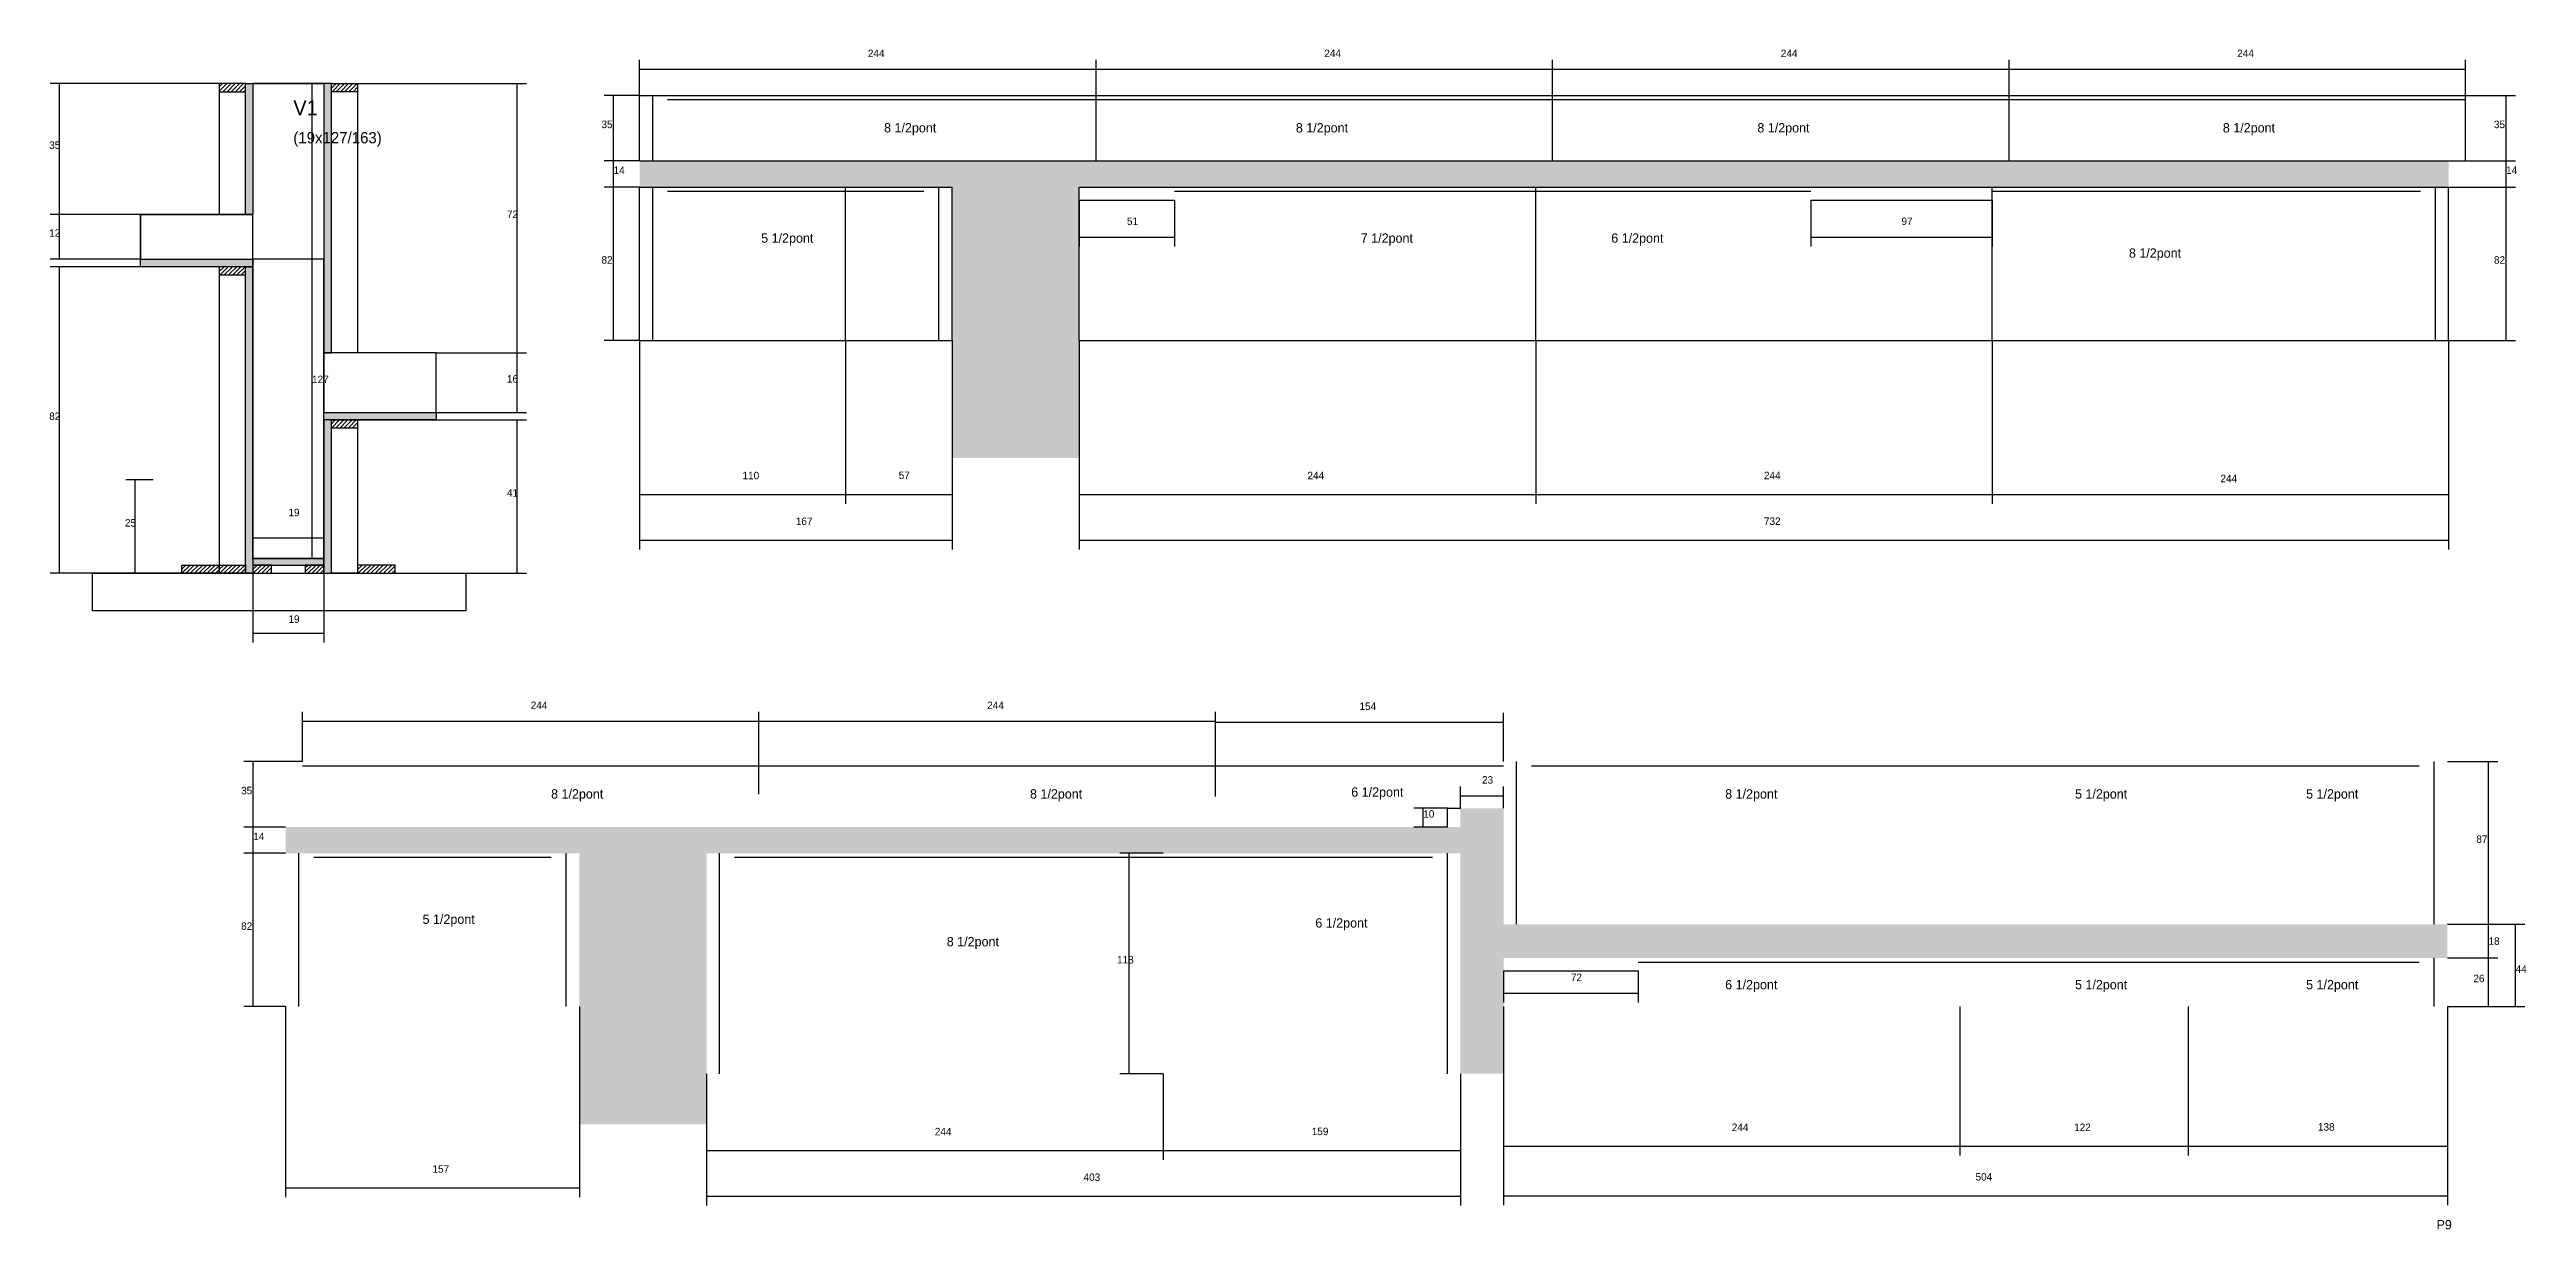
# Model space of a CAD drawing. Header units: metres. Extents: x -2848 to 21926, y -45195 to 1016.
# Drawn here: x 17470 to 18794, y -24791 to -24160 of the extents above; entities that cross this region are included whole.
import ezdxf

# ---------------------------------------------------------------- set-up
doc = ezdxf.new("R2010")
doc.units = ezdxf.units.M
for name, color, linetype in [('CONCRETO', 251, 'Continuous'), ('COTA', 4, 'Continuous'), ('Cota Seção (2x)', 4, 'Continuous'), ('Hachura', 253, 'Continuous'), ('Madeira', 126, 'Continuous'), ('NOMENCLATURA', 7, 'Continuous'), ('Painéis', 200, 'Continuous'), ('SARR_2.2x7', 40, 'Continuous'), ('Texto Seção', 7, 'Continuous')]:
    doc.layers.add(name, color=color, linetype=linetype)

msp = doc.modelspace()

# ---------------------------------------------------------------- texts
at = {"layer": 'COTA'}
for s, p in [('244', (17907.1, -24163.9)), ('244', (18151.1, -24163.9)), ('244', (18395.1, -24163.9)), ('244', (18639.1, -24163.9)), ('35', (17764.7, -24201.9)), ('35', (18776.3, -24201.9)), ('35', (17469.5, -24213)), ('14', (17771.2, -24226.4)), ('14', (18782.8, -24226.4)), ('72', (17714.2, -24250)), ('51', (18045.6, -24253.7)), ('97', (18459.6, -24253.7)), ('12', (17469.5, -24260)), ('82', (17764.7, -24274.4)), ('82', (18776.3, -24274.4)), ('16', (17714.2, -24338)), ('82', (17469.5, -24358)), ('110', (17840.1, -24389.7)), ('57', (17923.6, -24389.6)), ('244', (18142.1, -24389.7)), ('244', (18386.1, -24389.7)), ('244', (18630.1, -24391.3)), ('41', (17714.2, -24399)), ('25', (17510, -24415)), ('167', (17868.6, -24414.2)), ('732', (18386.1, -24414.1)), ('19', (17597.4, -24466.5)), ('244', (17726.9, -24512.6)), ('244', (17970.9, -24512.6)), ('154', (18169.9, -24513.1)), ('35', (17572.1, -24558.2)), ('23', (18235.4, -24552.5)), ('10', (18204, -24570.7)), ('14', (17578.6, -24582.7)), ('87', (18766.9, -24584.2)), ('82', (17572.1, -24630.7)), ('18', (18773.4, -24638.7)), ('118', (18040.3, -24648.7)), ('44', (18787.9, -24653.7)), ('72', (18282.9, -24658.1)), ('26', (18765.3, -24658.7)), ('244', (17942.9, -24740.6)), ('159', (18144.4, -24740.5)), ('244', (18368.9, -24738.3)), ('122', (18551.9, -24738.3)), ('138', (18682.2, -24738.1)), ('157', (17674.4, -24760.6)), ('403', (18022.4, -24765)), ('504', (18499.2, -24764.8))]:
    msp.add_text(s, height=4, dxfattribs=at).set_placement(p)
at = {"layer": 'Cota Seção (2x)'}
for s, p in [('127', (17610, -24338.3)), ('19', (17597.4, -24409.5))]:
    msp.add_text(s, height=4, dxfattribs=at).set_placement(p)
at = {"layer": 'NOMENCLATURA'}
for s, p in [('8 1/2pont', (17915.8, -24204.2)), ('8 1/2pont', (18135.9, -24204.2)), ('8 1/2pont', (18382.6, -24204.2)), ('8 1/2pont', (18631.4, -24204.2)), ('5 1/2pont', (17850.1, -24263.2)), ('7 1/2pont', (18170.6, -24263.2)), ('6 1/2pont', (18304.5, -24263.2)), ('8 1/2pont', (18581.2, -24271.2)), ('8 1/2pont', (17737.8, -24560.5)), ('8 1/2pont', (17993.8, -24560.5)), ('6 1/2pont', (18165.5, -24559.5)), ('8 1/2pont', (18365.4, -24560.5)), ('5 1/2pont', (18552.4, -24560.5)), ('5 1/2pont', (18675.9, -24560.5)), ('5 1/2pont', (17669.1, -24627.5)), ('6 1/2pont', (18146.3, -24629.5)), ('8 1/2pont', (17949.3, -24639.5)), ('6 1/2pont', (18365.4, -24662.5)), ('5 1/2pont', (18552.4, -24662.5)), ('5 1/2pont', (18675.9, -24662.5)), ('P9', (18745.6, -24790.9))]:
    msp.add_text(s, height=5, dxfattribs=at).set_placement(p)
at = {"layer": 'Texto Seção'}
for s, height, p in [('V1', 8, (17600, -24195)), ('(19x127/163)', 6, (17600, -24210))]:
    msp.add_text(s, height=height, dxfattribs=at).set_placement(p)

# ---------------------------------------------------------------- hatches: boundary and pattern name
at = {"layer": 'COTA'}
h = msp.add_hatch(dxfattribs=at)
h.set_pattern_fill('AR-CONC', scale=0.03)
h.paths.add_polyline_path([(17952.1, -24378.4), (18020.1, -24378.4), (18020.1, -24315.4), (18020.1, -24233.4), (18508.1, -24233.4), (18752.1, -24233.4), (18752.1, -24219.4), (18517.1, -24219.4), (18029.1, -24219.4), (17785.1, -24219.4), (17785.1, -24233.4), (17952.1, -24233.4), (17952.1, -24315.4)])
h = msp.add_hatch(dxfattribs=at)
h.set_pattern_fill('AR-CONC', scale=0.03)
h.paths.add_polyline_path([(18246.9, -24565.7), (18223.9, -24565.7), (18223.9, -24575.7), (17848.9, -24575.7), (17608.9, -24575.7), (17595.9, -24575.7), (17595.9, -24589.7), (17752.9, -24589.7), (17752.9, -24671.7), (17752.9, -24734.7), (17820.9, -24734.7), (17820.9, -24707.7), (17820.9, -24589.7), (18223.9, -24589.7), (18223.9, -24707.7), (18246.9, -24707.7), (18246.9, -24671.7), (18246.9, -24645.7), (18751.4, -24645.7), (18751.4, -24627.7), (18246.9, -24627.7)])
at = {"layer": 'Hachura'}
h = msp.add_hatch(dxfattribs=at)
h.set_pattern_fill('ANSI31', scale=0.5)
h.paths.add_polyline_path([(17560.4, -24178), (17560.4, -24182.4), (17560.4, -24182.4), (17574.4, -24182.4), (17574.4, -24182.4), (17574.4, -24178), (17574.4, -24178), (17560.4, -24178)])
h = msp.add_hatch(color=8, dxfattribs=at)
h.dxf.hatch_style = 1
h.paths.add_polyline_path([(17574.4, -24178), (17578.4, -24178), (17578.4, -24178), (17578.4, -24248), (17578.4, -24248), (17574.4, -24248), (17574.4, -24248), (17574.4, -24178)])
h = msp.add_hatch(color=8, dxfattribs=at)
h.dxf.hatch_style = 1
h.paths.add_polyline_path([(17620.4, -24178), (17616.4, -24178), (17616.4, -24322), (17620.4, -24322)])
h = msp.add_hatch(dxfattribs=at)
h.set_pattern_fill('ANSI31', scale=0.5)
h.paths.add_polyline_path([(17634.4, -24178), (17634.4, -24182.4), (17634.4, -24182.4), (17620.4, -24182.4), (17620.4, -24182.4), (17620.4, -24178), (17620.4, -24178), (17634.4, -24178)])
h = msp.add_hatch(color=8, dxfattribs=at)
h.dxf.hatch_style = 1
h.paths.add_polyline_path([(17518.4, -24276), (17518.4, -24272), (17518.4, -24272), (17578.4, -24272), (17578.4, -24272), (17578.4, -24276), (17578.4, -24276), (17518.4, -24276)])
h = msp.add_hatch(dxfattribs=at)
h.set_pattern_fill('ANSI31', scale=0.5)
h.paths.add_polyline_path([(17560.4, -24276), (17560.4, -24280.4), (17560.4, -24280.4), (17574.4, -24280.4), (17574.4, -24280.4), (17574.4, -24276), (17574.4, -24276), (17560.4, -24276)])
h = msp.add_hatch(color=8, dxfattribs=at)
h.dxf.hatch_style = 1
h.paths.add_polyline_path([(17574.4, -24276), (17578.4, -24276), (17578.4, -24276), (17578.4, -24440), (17578.4, -24440), (17574.4, -24440), (17574.4, -24440), (17574.4, -24276)])
h = msp.add_hatch(color=8, dxfattribs=at)
h.dxf.hatch_style = 1
h.paths.add_polyline_path([(17616.4, -24358), (17616.4, -24354), (17616.4, -24354), (17676.4, -24354), (17676.4, -24354), (17676.4, -24358), (17676.4, -24358), (17616.4, -24358)])
h = msp.add_hatch(color=8, dxfattribs=at)
h.dxf.hatch_style = 1
h.paths.add_polyline_path([(17620.4, -24358), (17616.4, -24358), (17616.4, -24440), (17620.4, -24440)])
h = msp.add_hatch(dxfattribs=at)
h.set_pattern_fill('ANSI31', scale=0.5)
h.paths.add_polyline_path([(17634.4, -24358), (17634.4, -24362.4), (17634.4, -24362.4), (17620.4, -24362.4), (17620.4, -24362.4), (17620.4, -24358), (17620.4, -24358), (17634.4, -24358)])
h = msp.add_hatch(dxfattribs=at)
h.set_pattern_fill('ANSI31', scale=0.5)
h.paths.add_polyline_path([(17540.4, -24440), (17540.4, -24435.6), (17540.4, -24435.6), (17560.4, -24435.6), (17560.4, -24435.6), (17560.4, -24440), (17560.4, -24440), (17540.4, -24440)])
h = msp.add_hatch(dxfattribs=at)
h.set_pattern_fill('ANSI31', scale=0.5)
h.paths.add_polyline_path([(17560.4, -24440), (17560.4, -24435.6), (17560.4, -24435.6), (17574.4, -24435.6), (17574.4, -24435.6), (17574.4, -24440), (17574.4, -24440), (17560.4, -24440)])
h = msp.add_hatch(color=8, dxfattribs=at)
h.dxf.hatch_style = 1
h.paths.add_polyline_path([(17616.4, -24435.6), (17616.4, -24432), (17616.4, -24432), (17578.4, -24432), (17578.4, -24432), (17578.4, -24435.6), (17578.4, -24435.6), (17616.4, -24435.6)])
h = msp.add_hatch(dxfattribs=at)
h.set_pattern_fill('ANSI31', scale=0.5)
h.paths.add_polyline_path([(17588.4, -24440), (17588.4, -24435.6), (17588.4, -24435.6), (17578.4, -24435.6), (17578.4, -24435.6), (17578.4, -24440), (17578.4, -24440), (17588.4, -24440)])
h = msp.add_hatch(dxfattribs=at)
h.set_pattern_fill('ANSI31', scale=0.5)
h.paths.add_polyline_path([(17616.4, -24440), (17616.4, -24435.6), (17616.4, -24435.6), (17606.4, -24435.6), (17606.4, -24435.6), (17606.4, -24440), (17606.4, -24440), (17616.4, -24440)])
h = msp.add_hatch(dxfattribs=at)
h.set_pattern_fill('ANSI31', scale=0.5)
h.paths.add_polyline_path([(17654.4, -24440), (17654.4, -24435.6), (17654.4, -24435.6), (17634.4, -24435.6), (17634.4, -24435.6), (17634.4, -24440), (17634.4, -24440), (17654.4, -24440)])

# ---------------------------------------------------------------- linework, layer by layer
at = {"layer": 'CONCRETO'}
for points in [[(17616.4, -24178), (17578.4, -24178)], [(17518.4, -24272), (17518.4, -24248), (17578.4, -24248)], [(17616.4, -24358), (17616.4, -24432), (17578.4, -24432), (17578.4, -24272)], [(17676.4, -24354), (17676.4, -24322), (17616.4, -24322)]]:
    msp.add_lwpolyline(points, dxfattribs=at)
for points in [[(17578.4, -24178), (17616.4, -24178), (17616.4, -24178), (17578.4, -24178)], [(17518.4, -24272), (17578.4, -24272), (17578.4, -24248), (17518.4, -24248)], [(17578.4, -24432), (17616.4, -24432), (17616.4, -24272), (17578.4, -24272)], [(17616.4, -24354), (17676.4, -24354), (17676.4, -24322), (17616.4, -24322)]]:
    msp.add_lwpolyline(points, close=True, dxfattribs=at)
at = {"layer": 'COTA'}
for p, q in [((17785.1, -24201.9), (17785.1, -24165.4)), ((17785.1, -24170.4), (18029.1, -24170.4)), ((18029.1, -24201.9), (18029.1, -24165.4)), ((18029.1, -24184.4), (18029.1, -24165.4)), ((18029.1, -24170.4), (18273.1, -24170.4)), ((18273.1, -24184.4), (18273.1, -24165.4)), ((18273.1, -24184.4), (18273.1, -24165.4)), ((18273.1, -24170.4), (18517.1, -24170.4)), ((18517.1, -24184.4), (18517.1, -24165.4)), ((18517.1, -24184.4), (18517.1, -24165.4)), ((18517.1, -24170.4), (18761.1, -24170.4)), ((18761.1, -24184.4), (18761.1, -24165.4)), ((17560.4, -24178), (17470, -24178)), ((17475, -24248), (17475, -24178)), ((17634.4, -24178), (17724.7, -24178)), ((17719.7, -24322), (17719.7, -24178)), ((17785.1, -24184.4), (17766.2, -24184.4)), ((17771.2, -24219.4), (17771.2, -24184.4)), ((18761.1, -24184.4), (18787.8, -24184.4)), ((18782.8, -24219.4), (18782.8, -24184.4)), ((17785.1, -24219.4), (17766.2, -24219.4)), ((17785.1, -24219.4), (17766.2, -24219.4)), ((17771.2, -24233.4), (17771.2, -24219.4)), ((18752.1, -24219.4), (18787.8, -24219.4)), ((18761.1, -24219.4), (18787.8, -24219.4)), ((18782.8, -24233.4), (18782.8, -24219.4)), ((17785.1, -24233.4), (17766.2, -24233.4)), ((17785.1, -24233.4), (17766.2, -24233.4)), ((17771.2, -24315.4), (17771.2, -24233.4)), ((18020.1, -24240.4), (18020.1, -24265.2)), ((18071.1, -24240.4), (18071.1, -24265.2)), ((18411.1, -24240.4), (18411.1, -24265.2)), ((18508.1, -24240.4), (18508.1, -24265.2)), ((18752.1, -24233.4), (18787.8, -24233.4)), ((18752.1, -24233.4), (18787.8, -24233.4)), ((18782.8, -24315.4), (18782.8, -24233.4)), ((17518.4, -24248), (17470, -24248)), ((17518.4, -24248), (17470, -24248)), ((17475, -24272), (17475, -24248)), ((18020.1, -24260.2), (18071.1, -24260.2)), ((18411.1, -24260.2), (18508.1, -24260.2)), ((17518.4, -24272), (17470, -24272)), ((17518.4, -24276), (17470, -24276)), ((17475, -24440), (17475, -24276)), ((17785.1, -24315.4), (17766.2, -24315.4)), ((17785.1, -24315.4), (17785.1, -24402.8)), ((17785.1, -24315.4), (17785.1, -24427.3)), ((17895.1, -24315.4), (17895.1, -24402.8)), ((17895.1, -24315.4), (17895.1, -24402.8)), ((17952.1, -24315.4), (17952.1, -24402.8)), ((17952.1, -24315.4), (17952.1, -24427.3)), ((18020.1, -24315.4), (18020.1, -24402.8)), ((18020.1, -24315.4), (18020.1, -24427.3)), ((18264.1, -24315.4), (18264.1, -24402.8)), ((18264.1, -24315.4), (18264.1, -24402.8)), ((18508.1, -24315.4), (18508.1, -24402.8)), ((18508.1, -24315.4), (18508.1, -24402.8)), ((18752.1, -24315.4), (18752.1, -24427.3)), ((18752.1, -24315.4), (18752.1, -24402.8)), ((18752.1, -24315.4), (18787.8, -24315.4)), ((17676.4, -24322), (17724.7, -24322)), ((17676.4, -24322), (17724.7, -24322)), ((17719.7, -24354), (17719.7, -24322)), ((17634.4, -24358), (17724.7, -24358)), ((17676.4, -24354), (17724.7, -24354)), ((17719.7, -24440), (17719.7, -24358)), ((17525.1, -24390), (17510.5, -24390)), ((17515.5, -24440), (17515.5, -24390)), ((17785.1, -24397.8), (17895.1, -24397.8)), ((17895.1, -24397.8), (17952.1, -24397.8)), ((18020.1, -24397.8), (18264.1, -24397.8)), ((18264.1, -24397.8), (18508.1, -24397.8)), ((18508.1, -24397.8), (18752.1, -24397.8)), ((17785.1, -24422.3), (17952.1, -24422.3)), ((18020.1, -24422.3), (18752.1, -24422.3)), ((17540.4, -24440), (17470, -24440)), ((17540.4, -24440), (17510.5, -24440)), ((17578.4, -24440), (17578.4, -24477)), ((17616.4, -24440), (17616.4, -24477)), ((17654.4, -24440), (17724.7, -24440)), ((17578.4, -24472), (17616.4, -24472)), ((17604.9, -24540.7), (17604.9, -24514.1)), ((17604.9, -24519.1), (17848.9, -24519.1)), ((17848.9, -24558.2), (17848.9, -24514.1)), ((17848.9, -24542.9), (17848.9, -24514.1)), ((17848.9, -24519.1), (18092.9, -24519.1)), ((18092.9, -24559.3), (18092.9, -24514.1)), ((18092.9, -24540.7), (18092.9, -24514.6)), ((18092.9, -24519.6), (18246.9, -24519.6)), ((18246.9, -24540.7), (18246.9, -24514.6)), ((17604.9, -24540.7), (17573.6, -24540.7)), ((17578.6, -24575.7), (17578.6, -24540.7)), ((18751.4, -24540.7), (18778.4, -24540.7)), ((18773.4, -24627.7), (18773.4, -24540.7)), ((18223.9, -24565.7), (18223.9, -24554)), ((18223.9, -24559), (18246.9, -24559)), ((18246.9, -24565.7), (18246.9, -24554)), ((18216.9, -24565.7), (18199, -24565.7)), ((18204, -24575.7), (18204, -24565.7)), ((17595.9, -24575.7), (17573.6, -24575.7)), ((17595.9, -24575.7), (17573.6, -24575.7)), ((17578.6, -24589.7), (17578.6, -24575.7)), ((18216.9, -24575.7), (18199, -24575.7)), ((17595.9, -24589.7), (17573.6, -24589.7)), ((17595.9, -24589.7), (17573.6, -24589.7)), ((17578.6, -24671.7), (17578.6, -24589.7)), ((18064.9, -24589.7), (18041.8, -24589.7)), ((18046.8, -24707.7), (18046.8, -24589.7)), ((18751.4, -24627.7), (18778.4, -24627.7)), ((18751.4, -24627.7), (18792.9, -24627.7)), ((18751.4, -24627.7), (18778.4, -24627.7)), ((18773.4, -24645.7), (18773.4, -24627.7)), ((18787.9, -24671.7), (18787.9, -24627.7)), ((18751.4, -24645.7), (18778.4, -24645.7)), ((18751.4, -24645.7), (18778.4, -24645.7)), ((18773.4, -24671.7), (18773.4, -24645.7)), ((18246.9, -24652.7), (18246.9, -24669.6)), ((18246.9, -24664.6), (18318.9, -24664.6)), ((18318.9, -24652.7), (18318.9, -24669.6)), ((17595.9, -24671.7), (17573.6, -24671.7)), ((17595.9, -24671.7), (17595.9, -24773.7)), ((17752.9, -24671.7), (17752.9, -24773.7)), ((18246.9, -24671.7), (18246.9, -24751.4)), ((18246.9, -24671.7), (18246.9, -24777.9)), ((18490.9, -24671.7), (18490.9, -24751.4)), ((18490.9, -24671.7), (18490.9, -24751.4)), ((18612.9, -24671.7), (18612.9, -24751.4)), ((18612.9, -24671.7), (18612.9, -24751.4)), ((18751.4, -24671.7), (18778.4, -24671.7)), ((18751.4, -24671.7), (18792.9, -24671.7)), ((18751.4, -24671.7), (18751.4, -24777.9)), ((18751.4, -24684), (18751.4, -24751.4)), ((17820.9, -24707.7), (17820.9, -24753.7)), ((17820.9, -24707.7), (17820.9, -24778.2)), ((18064.9, -24707.7), (18041.8, -24707.7)), ((18064.9, -24707.7), (18064.9, -24753.7)), ((18064.9, -24707.7), (18064.9, -24753.7)), ((18223.9, -24707.7), (18223.9, -24753.7)), ((18223.9, -24707.7), (18223.9, -24778.2)), ((17820.9, -24748.7), (18064.9, -24748.7)), ((18064.9, -24748.7), (18223.9, -24748.7)), ((18246.9, -24746.4), (18490.9, -24746.4)), ((18490.9, -24746.4), (18612.9, -24746.4)), ((18612.9, -24746.4), (18751.4, -24746.4)), ((17595.9, -24768.7), (17752.9, -24768.7)), ((17820.9, -24773.2), (18223.9, -24773.2)), ((18246.9, -24772.9), (18751.4, -24772.9))]:
    msp.add_line(p, q, dxfattribs=at)
at = {"layer": 'Cota Seção (2x)'}
for p, q in [((17578.4, -24178), (17615, -24178)), ((17610, -24432), (17610, -24178)), ((17578.4, -24432), (17578.4, -24416)), ((17578.4, -24421), (17616.4, -24421)), ((17616.4, -24432), (17616.4, -24416)), ((17578.1, -24432), (17615, -24432))]:
    msp.add_line(p, q, dxfattribs=at)
at = {"layer": 'Madeira'}
for points in [[(17560.4, -24178), (17560.4, -24182.4), (17574.4, -24182.4), (17574.4, -24178)], [(17560.4, -24248), (17574.4, -24248), (17574.4, -24178), (17560.4, -24178)], [(17634.4, -24178), (17634.4, -24182.4), (17620.4, -24182.4), (17620.4, -24178)], [(17634.4, -24322), (17620.4, -24322), (17620.4, -24178), (17634.4, -24178)], [(17560.4, -24276), (17560.4, -24280.4), (17574.4, -24280.4), (17574.4, -24276)], [(17560.4, -24440), (17574.4, -24440), (17574.4, -24276), (17560.4, -24276)], [(17634.4, -24358), (17634.4, -24362.4), (17620.4, -24362.4), (17620.4, -24358)], [(17634.4, -24440), (17620.4, -24440), (17620.4, -24358), (17634.4, -24358)], [(17692.2, -24460), (17492.6, -24460), (17492.6, -24440), (17692.2, -24440)], [(17540.4, -24440), (17540.4, -24435.6), (17560.4, -24435.6), (17560.4, -24440)], [(17560.4, -24440), (17560.4, -24435.6), (17574.4, -24435.6), (17574.4, -24440)], [(17588.4, -24440), (17588.4, -24435.6), (17578.4, -24435.6), (17578.4, -24440)], [(17616.4, -24440), (17616.4, -24435.6), (17606.4, -24435.6), (17606.4, -24440)], [(17654.4, -24440), (17654.4, -24435.6), (17634.4, -24435.6), (17634.4, -24440)]]:
    msp.add_lwpolyline(points, close=True, dxfattribs=at)
at = {"layer": 'Painéis'}
for p, q in [((17785.1, -24184.4), (18029.1, -24184.4)), ((17785.1, -24219.4), (17785.1, -24184.4)), ((18029.1, -24184.4), (18517.1, -24184.4)), ((18029.1, -24219.4), (18029.1, -24184.4)), ((18273.1, -24219.4), (18273.1, -24184.4)), ((18517.1, -24184.4), (18761.1, -24184.4)), ((18517.1, -24219.4), (18517.1, -24184.4)), ((18761.1, -24219.4), (18761.1, -24184.4)), ((17785.1, -24219.4), (18029.1, -24219.4)), ((18029.1, -24219.4), (18517.1, -24219.4)), ((18517.1, -24219.4), (18761.1, -24219.4)), ((17785.1, -24233.4), (17952.1, -24233.4)), ((17785.1, -24315.4), (17785.1, -24233.4)), ((17895.1, -24315.4), (17895.1, -24233.4)), ((17952.1, -24315.4), (17952.1, -24233.4)), ((18020.1, -24233.4), (18508.1, -24233.4)), ((18020.1, -24315.4), (18020.1, -24233.4)), ((18264.1, -24315.4), (18264.1, -24233.4)), ((18508.1, -24233.4), (18752.1, -24233.4)), ((18508.1, -24315.4), (18508.1, -24233.4)), ((18752.1, -24315.4), (18752.1, -24233.4)), ((17518.4, -24272), (17578.4, -24272)), ((17785.1, -24315.4), (17952.1, -24315.4)), ((18020.1, -24315.4), (18508.1, -24315.4)), ((18508.1, -24315.4), (18752.1, -24315.4))]:
    msp.add_line(p, q, dxfattribs=at)
for points in [[(17574.4, -24178), (17578.4, -24178), (17578.4, -24248), (17574.4, -24248)], [(17620.4, -24178), (17616.4, -24178), (17616.4, -24322), (17620.4, -24322)], [(17518.4, -24276), (17518.4, -24272), (17578.4, -24272), (17578.4, -24276)], [(17574.4, -24276), (17578.4, -24276), (17578.4, -24440), (17574.4, -24440)], [(17616.4, -24358), (17616.4, -24354), (17676.4, -24354), (17676.4, -24358)], [(17620.4, -24358), (17616.4, -24358), (17616.4, -24440), (17620.4, -24440)], [(17616.4, -24435.6), (17616.4, -24432), (17578.4, -24432), (17578.4, -24435.6)]]:
    msp.add_lwpolyline(points, close=True, dxfattribs=at)
at = {"layer": 'SARR_2.2x7'}
for p, q in [((17792.1, -24219.4), (17792.1, -24184.4)), ((17800.1, -24186.6), (18029.1, -24186.6)), ((18029.1, -24186.6), (18273.1, -24186.6)), ((18273.1, -24186.6), (18517.1, -24186.6)), ((18517.1, -24186.6), (18761.1, -24186.6)), ((17792.1, -24315.4), (17792.1, -24233.4)), ((17800.1, -24235.6), (17895.1, -24235.6)), ((17895.1, -24235.6), (17937.1, -24235.6)), ((17945.1, -24315.4), (17945.1, -24233.4)), ((18020.1, -24240.4), (18071.1, -24240.4)), ((18071.1, -24235.6), (18264.1, -24235.6)), ((18264.1, -24235.6), (18411.1, -24235.6)), ((18411.1, -24240.4), (18508.1, -24240.4)), ((18508.1, -24235.6), (18737.1, -24235.6)), ((18745.1, -24315.4), (18745.1, -24233.4)), ((17604.9, -24542.9), (17848.9, -24542.9)), ((17848.9, -24542.9), (18092.9, -24542.9)), ((18092.9, -24542.9), (18246.9, -24542.9)), ((18253.9, -24627.7), (18253.9, -24540.7)), ((18261.9, -24542.9), (18490.9, -24542.9)), ((18490.9, -24542.9), (18612.9, -24542.9)), ((18612.9, -24542.9), (18736.4, -24542.9)), ((18744.4, -24627.7), (18744.4, -24540.7)), ((18216.9, -24565.7), (18223.9, -24565.7)), ((18216.9, -24575.7), (18216.9, -24565.7)), ((17602.9, -24671.7), (17602.9, -24589.7)), ((17610.9, -24591.9), (17737.9, -24591.9)), ((17745.9, -24671.7), (17745.9, -24589.7)), ((17827.9, -24707.7), (17827.9, -24589.7)), ((17835.9, -24591.9), (18064.9, -24591.9)), ((18064.9, -24591.9), (18208.9, -24591.9)), ((18216.9, -24707.7), (18216.9, -24589.7)), ((18318.9, -24647.9), (18490.9, -24647.9)), ((18490.9, -24647.9), (18612.9, -24647.9)), ((18612.9, -24647.9), (18736.4, -24647.9)), ((18744.4, -24671.7), (18744.4, -24645.7)), ((18246.9, -24652.7), (18318.9, -24652.7))]:
    msp.add_line(p, q, dxfattribs=at)

msp.set_redraw_order([(e.dxf.handle, doc.entitydb.next_handle()) for e in msp.query("TEXT MTEXT ATTDEF DIMENSION ARC_DIMENSION")])  # texts and dimensions are drawn at this point

doc.saveas('drawing.dxf')
